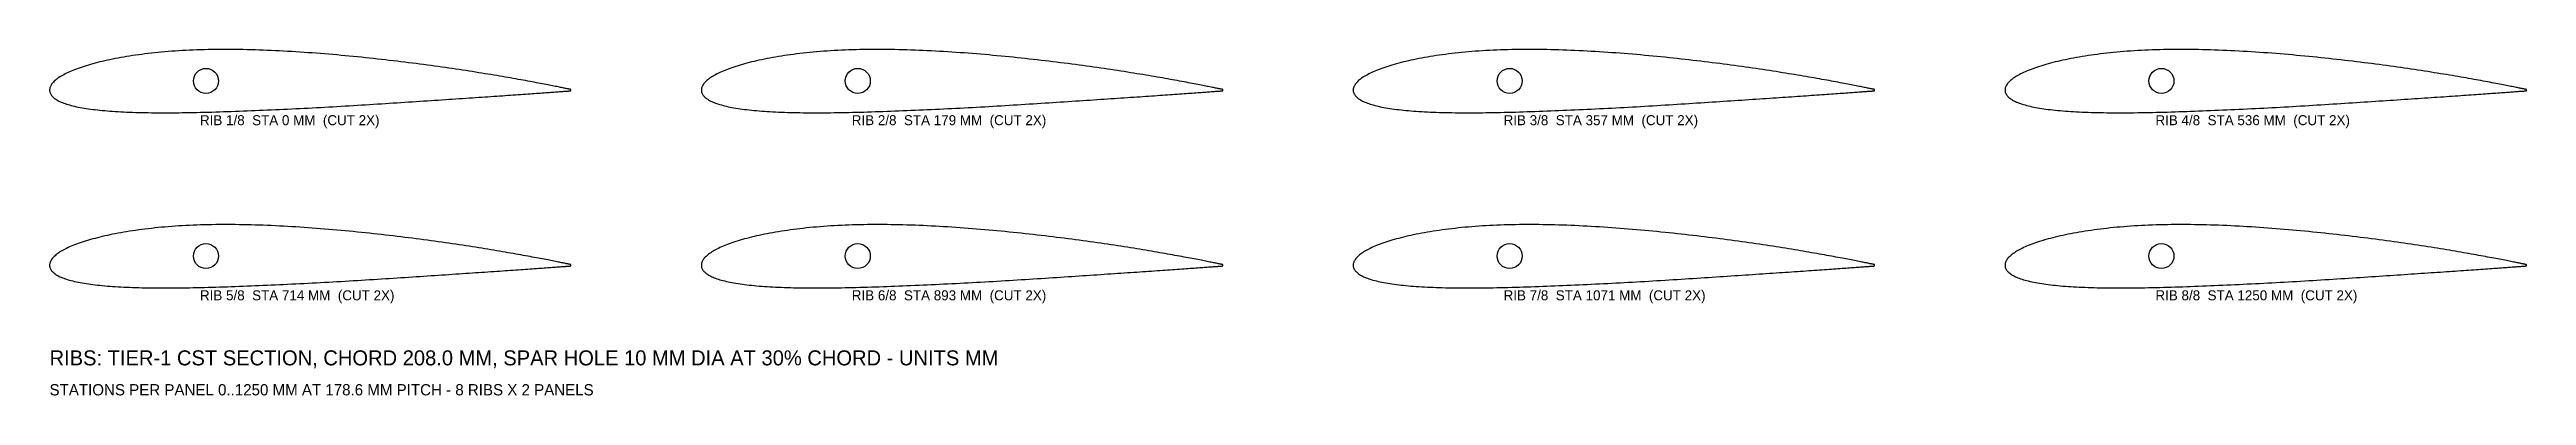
# Model space of a CAD drawing. Header units: metres. Extents: x 0 to 988, y -122 to 16.
import ezdxf

# ---------------------------------------------------------------- set-up
doc = ezdxf.new("R2010")
doc.units = ezdxf.units.M

msp = doc.modelspace()

# ---------------------------------------------------------------- texts
for s, height, p in [('RIB 1/8  STA 0 MM  (CUT 2X)', 4, (60, -14)), ('RIB 2/8  STA 179 MM  (CUT 2X)', 4, (320, -14)), ('RIB 3/8  STA 357 MM  (CUT 2X)', 4, (580, -14)), ('RIB 4/8  STA 536 MM  (CUT 2X)', 4, (840, -14)), ('RIB 5/8  STA 714 MM  (CUT 2X)', 4, (60, -84)), ('RIB 6/8  STA 893 MM  (CUT 2X)', 4, (320, -84)), ('RIB 7/8  STA 1071 MM  (CUT 2X)', 4, (580, -84)), ('RIB 8/8  STA 1250 MM  (CUT 2X)', 4, (840, -84)), ('RIBS: TIER-1 CST SECTION, CHORD 208.0 MM, SPAR HOLE 10 MM DIA AT 30% CHORD - UNITS MM', 6, (0, -110)), ('STATIONS PER PANEL 0..1250 MM AT 178.6 MM PITCH - 8 RIBS X 2 PANELS', 4.5, (0, -122))]:
    msp.add_text(s, height=height).set_placement(p)

# ---------------------------------------------------------------- linework, layer by layer
for points in [[(208, 0.2656), (207.987, 0.2683), (207.9482, 0.2763), (207.8834, 0.2898), (207.7927, 0.3085), (207.6762, 0.3326), (207.5338, 0.3621), (207.3656, 0.3968), (207.1717, 0.4368), (206.952, 0.482), (206.7067, 0.5324), (206.4358, 0.588), (206.1394, 0.6487), (205.8175, 0.7144), (205.4702, 0.7852), (205.0977, 0.8609), (204.6999, 0.9416), (204.2771, 1.027), (203.8292, 1.1173), (203.3565, 1.2122), (202.859, 1.3118), (202.3369, 1.416), (201.7903, 1.5246), (201.2193, 1.6376), (200.6241, 1.755), (200.0047, 1.8765), (199.3615, 2.0023), (198.6945, 2.132), (198.0039, 2.2658), (197.2899, 2.4034), (196.5526, 2.5447), (195.7923, 2.6898), (195.0091, 2.8384), (194.2031, 2.9904), (193.3748, 3.1459), (192.5241, 3.3045), (191.6514, 3.4664), (190.7568, 3.6313), (189.8407, 3.7991), (188.9031, 3.9697), (187.9443, 4.143), (186.9647, 4.3189), (185.9643, 4.4973), (184.9436, 4.6781), (183.9027, 4.8611), (182.8418, 5.0463), (181.7613, 5.2334), (180.6614, 5.4224), (179.5425, 5.6132), (178.4046, 5.8057), (177.2483, 5.9996), (176.0737, 6.195), (174.8811, 6.3916), (173.6709, 6.5894), (172.4433, 6.7883), (171.1986, 6.988), (169.9372, 7.1885), (168.6594, 7.3897), (167.3654, 7.5913), (166.0557, 7.7934), (164.7305, 7.9958), (163.3902, 8.1983), (162.035, 8.4009), (160.6654, 8.6034), (159.2817, 8.8056), (157.8842, 9.0075), (156.4732, 9.209), (155.0492, 9.4098), (153.6125, 9.61), (152.1634, 9.8093), (150.7023, 10.0078), (149.2295, 10.2051), (147.7455, 10.4013), (146.2506, 10.5962), (144.7452, 10.7897), (143.2296, 10.9817), (141.7042, 11.1721), (140.1694, 11.3608), (138.6256, 11.5476), (137.0732, 11.7326), (135.5125, 11.9154), (133.944, 12.0961), (132.368, 12.2746), (130.785, 12.4507), (129.1953, 12.6243), (127.5993, 12.7954), (125.9974, 12.9638), (124.39, 13.1294), (122.7776, 13.2922), (121.1605, 13.4519), (119.539, 13.6086), (117.9138, 13.7621), (116.285, 13.9123), (114.6532, 14.059), (113.0188, 14.2023), (111.3821, 14.3418), (109.7435, 14.4776), (108.1035, 14.6096), (106.4625, 14.7375), (104.8209, 14.8613), (103.1791, 14.9808), (101.5375, 15.0959), (99.8965, 15.2066), (98.2565, 15.3126), (96.6179, 15.4138), (94.9812, 15.5101), (93.3468, 15.6013), (91.715, 15.6874), (90.0862, 15.7681), (88.461, 15.8433), (86.8395, 15.913), (85.2224, 15.9769), (83.61, 16.035), (82.0026, 16.087), (80.4007, 16.1329), (78.8047, 16.1726), (77.215, 16.2059), (75.632, 16.2327), (74.056, 16.2529), (72.4875, 16.2663), (70.9268, 16.273), (69.3744, 16.2728), (67.8306, 16.2656), (66.2958, 16.2514), (64.7704, 16.23), (63.2548, 16.2015), (61.7494, 16.1658), (60.2545, 16.1228), (58.7705, 16.0726), (57.2977, 16.0151), (55.8366, 15.9504), (54.3875, 15.8784), (52.9508, 15.7991), (51.5268, 15.7127), (50.1158, 15.6191), (48.7183, 15.5184), (47.3346, 15.4107), (45.965, 15.296), (44.6098, 15.1745), (43.2695, 15.0462), (41.9443, 14.9112), (40.6346, 14.7697), (39.3406, 14.6217), (38.0628, 14.4674), (36.8014, 14.307), (35.5567, 14.1405), (34.3291, 13.9681), (33.1189, 13.7899), (31.9263, 13.6062), (30.7517, 13.417), (29.5954, 13.2224), (28.4575, 13.0228), (27.3386, 12.8181), (26.2387, 12.6085), (25.1582, 12.3943), (24.0973, 12.1754), (23.0564, 11.9522), (22.0357, 11.7247), (21.0353, 11.4931), (20.0557, 11.2575), (19.0969, 11.018), (18.1593, 10.7749), (17.2432, 10.5281), (16.3486, 10.2778), (15.4759, 10.0243), (14.6252, 9.7675), (13.7969, 9.5076), (12.9909, 9.2447), (12.2077, 8.979), (11.4474, 8.7105), (10.7101, 8.4394), (9.9961, 8.1658), (9.3055, 7.8898), (8.6385, 7.6115), (7.9953, 7.331), (7.3759, 7.0485), (6.7807, 6.7641), (6.2097, 6.4778), (5.6631, 6.1899), (5.141, 5.9005), (4.6435, 5.6096), (4.1708, 5.3174), (3.7229, 5.0241), (3.3001, 4.7297), (2.9023, 4.4345), (2.5298, 4.1386), (2.1825, 3.8421), (1.8606, 3.5451), (1.5642, 3.2479), (1.2933, 2.9505), (1.048, 2.6531), (0.8283, 2.3558), (0.6344, 2.0589), (0.4662, 1.7624), (0.3238, 1.4665), (0.2073, 1.1712), (0.1166, 0.8769), (0.0518, 0.5835), (0.013, 0.2911), (0, 0), (0.013, -0.2786), (0.0518, -0.5556), (0.1166, -0.8307), (0.2073, -1.1036), (0.3238, -1.374), (0.4662, -1.6417), (0.6344, -1.9063), (0.8283, -2.1676), (1.048, -2.4254), (1.2933, -2.6794), (1.5642, -2.9294), (1.8606, -3.1752), (2.1825, -3.4167), (2.5298, -3.6537), (2.9023, -3.886), (3.3001, -4.1135), (3.7229, -4.3361), (4.1708, -4.5537), (4.6435, -4.7662), (5.141, -4.9735), (5.6631, -5.1756), (6.2097, -5.3724), (6.7807, -5.5639), (7.3759, -5.75), (7.9953, -5.9308), (8.6385, -6.1062), (9.3055, -6.2762), (9.9961, -6.4409), (10.7101, -6.6002), (11.4474, -6.7541), (12.2077, -6.9028), (12.9909, -7.0461), (13.7969, -7.1841), (14.6252, -7.3169), (15.4759, -7.4445), (16.3486, -7.5669), (17.2432, -7.6841), (18.1593, -7.7962), (19.0969, -7.9031), (20.0557, -8.0051), (21.0353, -8.1019), (22.0357, -8.1938), (23.0564, -8.2807), (24.0973, -8.3626), (25.1582, -8.4397), (26.2387, -8.5118), (27.3386, -8.5791), (28.4575, -8.6416), (29.5954, -8.6994), (30.7517, -8.7524), (31.9263, -8.8007), (33.1189, -8.8445), (34.3291, -8.8836), (35.5567, -8.9182), (36.8014, -8.9483), (38.0628, -8.974), (39.3406, -8.9953), (40.6346, -9.0124), (41.9443, -9.0253), (43.2695, -9.0341), (44.6098, -9.0388), (45.965, -9.0396), (47.3346, -9.0365), (48.7183, -9.0297), (50.1158, -9.0192), (51.5268, -9.0051), (52.9508, -8.9876), (54.3875, -8.9667), (55.8366, -8.9426), (57.2977, -8.9153), (58.7705, -8.885), (60.2545, -8.8517), (61.7494, -8.8156), (63.2548, -8.7768), (64.7704, -8.7354), (66.2958, -8.6914), (67.8306, -8.645), (69.3744, -8.5963), (70.9268, -8.5452), (72.4875, -8.4921), (74.056, -8.4368), (75.632, -8.3794), (77.215, -8.3202), (78.8047, -8.259), (80.4007, -8.196), (82.0026, -8.1311), (83.61, -8.0646), (85.2224, -7.9963), (86.8395, -7.9264), (88.461, -7.8548), (90.0862, -7.7817), (91.715, -7.707), (93.3468, -7.6308), (94.9812, -7.553), (96.6179, -7.4738), (98.2565, -7.3931), (99.8965, -7.311), (101.5375, -7.2275), (103.1791, -7.1426), (104.8209, -7.0563), (106.4625, -6.9688), (108.1035, -6.8799), (109.7435, -6.7899), (111.3821, -6.6986), (113.0188, -6.6062), (114.6532, -6.5127), (116.285, -6.4182), (117.9138, -6.3227), (119.539, -6.2262), (121.1605, -6.1289), (122.7776, -6.0309), (124.39, -5.9321), (125.9974, -5.8327), (127.5993, -5.7327), (129.1953, -5.6323), (130.785, -5.5315), (132.368, -5.4304), (133.944, -5.3292), (135.5125, -5.2278), (137.0732, -5.1263), (138.6256, -5.025), (140.1694, -4.9237), (141.7042, -4.8227), (143.2296, -4.722), (144.7452, -4.6217), (146.2506, -4.5218), (147.7455, -4.4224), (149.2295, -4.3237), (150.7023, -4.2255), (152.1634, -4.1281), (153.6125, -4.0314), (155.0492, -3.9355), (156.4732, -3.8404), (157.8842, -3.7462), (159.2817, -3.6528), (160.6654, -3.5604), (162.035, -3.4689), (163.3902, -3.3784), (164.7305, -3.2888), (166.0557, -3.2002), (167.3654, -3.1126), (168.6594, -3.026), (169.9372, -2.9403), (171.1986, -2.8557), (172.4433, -2.772), (173.6709, -2.6894), (174.8811, -2.6077), (176.0737, -2.527), (177.2483, -2.4473), (178.4046, -2.3686), (179.5425, -2.2909), (180.6614, -2.2143), (181.7613, -2.1387), (182.8418, -2.0641), (183.9027, -1.9906), (184.9436, -1.9182), (185.9643, -1.8469), (186.9647, -1.7767), (187.9443, -1.7077), (188.9031, -1.6399), (189.8407, -1.5734), (190.7568, -1.5081), (191.6514, -1.4441), (192.5241, -1.3815), (193.3748, -1.3202), (194.2031, -1.2604), (195.0091, -1.2021), (195.7923, -1.1453), (196.5526, -1.0901), (197.2899, -1.0364), (198.0039, -0.9844), (198.6945, -0.934), (199.3615, -0.8854), (200.0047, -0.8385), (200.6241, -0.7934), (201.2193, -0.75), (201.7903, -0.7085), (202.3369, -0.6688), (202.859, -0.631), (203.3565, -0.595), (203.8292, -0.5609), (204.2771, -0.5287), (204.6999, -0.4983), (205.0977, -0.4699), (205.4702, -0.4433), (205.8175, -0.4186), (206.1394, -0.3958), (206.4358, -0.3749), (206.7067, -0.3558), (206.952, -0.3386), (207.1717, -0.3232), (207.3656, -0.3096), (207.5338, -0.2979), (207.6762, -0.288), (207.7927, -0.28), (207.8834, -0.2737), (207.9482, -0.2692), (207.987, -0.2665), (208, -0.2656)], [(468, 0.2656), (467.987, 0.2683), (467.9482, 0.2763), (467.8834, 0.2898), (467.7927, 0.3085), (467.6762, 0.3326), (467.5338, 0.3621), (467.3656, 0.3968), (467.1717, 0.4368), (466.952, 0.482), (466.7067, 0.5324), (466.4358, 0.588), (466.1394, 0.6487), (465.8175, 0.7144), (465.4702, 0.7852), (465.0977, 0.8609), (464.6999, 0.9416), (464.2771, 1.027), (463.8292, 1.1173), (463.3565, 1.2122), (462.859, 1.3118), (462.3369, 1.416), (461.7903, 1.5246), (461.2193, 1.6376), (460.6241, 1.755), (460.0047, 1.8765), (459.3615, 2.0023), (458.6945, 2.132), (458.0039, 2.2658), (457.2899, 2.4034), (456.5526, 2.5447), (455.7923, 2.6898), (455.0091, 2.8384), (454.2031, 2.9904), (453.3748, 3.1459), (452.5241, 3.3045), (451.6514, 3.4664), (450.7568, 3.6313), (449.8407, 3.7991), (448.9031, 3.9697), (447.9443, 4.143), (446.9647, 4.3189), (445.9643, 4.4973), (444.9436, 4.6781), (443.9027, 4.8611), (442.8418, 5.0463), (441.7613, 5.2334), (440.6614, 5.4224), (439.5425, 5.6132), (438.4046, 5.8057), (437.2483, 5.9996), (436.0737, 6.195), (434.8811, 6.3916), (433.6709, 6.5894), (432.4433, 6.7883), (431.1986, 6.988), (429.9372, 7.1885), (428.6594, 7.3897), (427.3654, 7.5913), (426.0557, 7.7934), (424.7305, 7.9958), (423.3902, 8.1983), (422.035, 8.4009), (420.6654, 8.6034), (419.2817, 8.8056), (417.8842, 9.0075), (416.4732, 9.209), (415.0492, 9.4098), (413.6125, 9.61), (412.1634, 9.8093), (410.7023, 10.0078), (409.2295, 10.2051), (407.7455, 10.4013), (406.2506, 10.5962), (404.7452, 10.7897), (403.2296, 10.9817), (401.7042, 11.1721), (400.1694, 11.3608), (398.6256, 11.5476), (397.0732, 11.7326), (395.5125, 11.9154), (393.944, 12.0961), (392.368, 12.2746), (390.785, 12.4507), (389.1953, 12.6243), (387.5993, 12.7954), (385.9974, 12.9638), (384.39, 13.1294), (382.7776, 13.2922), (381.1605, 13.4519), (379.539, 13.6086), (377.9138, 13.7621), (376.285, 13.9123), (374.6532, 14.059), (373.0188, 14.2023), (371.3821, 14.3418), (369.7435, 14.4776), (368.1035, 14.6096), (366.4625, 14.7375), (364.8209, 14.8613), (363.1791, 14.9808), (361.5375, 15.0959), (359.8965, 15.2066), (358.2565, 15.3126), (356.6179, 15.4138), (354.9812, 15.5101), (353.3468, 15.6013), (351.715, 15.6874), (350.0862, 15.7681), (348.461, 15.8433), (346.8395, 15.913), (345.2224, 15.9769), (343.61, 16.035), (342.0026, 16.087), (340.4007, 16.1329), (338.8047, 16.1726), (337.215, 16.2059), (335.632, 16.2327), (334.056, 16.2529), (332.4875, 16.2663), (330.9268, 16.273), (329.3744, 16.2728), (327.8306, 16.2656), (326.2958, 16.2514), (324.7704, 16.23), (323.2548, 16.2015), (321.7494, 16.1658), (320.2545, 16.1228), (318.7705, 16.0726), (317.2977, 16.0151), (315.8366, 15.9504), (314.3875, 15.8784), (312.9508, 15.7991), (311.5268, 15.7127), (310.1158, 15.6191), (308.7183, 15.5184), (307.3346, 15.4107), (305.965, 15.296), (304.6098, 15.1745), (303.2695, 15.0462), (301.9443, 14.9112), (300.6346, 14.7697), (299.3406, 14.6217), (298.0628, 14.4674), (296.8014, 14.307), (295.5567, 14.1405), (294.3291, 13.9681), (293.1189, 13.7899), (291.9263, 13.6062), (290.7517, 13.417), (289.5954, 13.2224), (288.4575, 13.0228), (287.3386, 12.8181), (286.2387, 12.6085), (285.1582, 12.3943), (284.0973, 12.1754), (283.0564, 11.9522), (282.0357, 11.7247), (281.0353, 11.4931), (280.0557, 11.2575), (279.0969, 11.018), (278.1593, 10.7749), (277.2432, 10.5281), (276.3486, 10.2778), (275.4759, 10.0243), (274.6252, 9.7675), (273.7969, 9.5076), (272.9909, 9.2447), (272.2077, 8.979), (271.4474, 8.7105), (270.7101, 8.4394), (269.9961, 8.1658), (269.3055, 7.8898), (268.6385, 7.6115), (267.9953, 7.331), (267.3759, 7.0485), (266.7807, 6.7641), (266.2097, 6.4778), (265.6631, 6.1899), (265.141, 5.9005), (264.6435, 5.6096), (264.1708, 5.3174), (263.7229, 5.0241), (263.3001, 4.7297), (262.9023, 4.4345), (262.5298, 4.1386), (262.1825, 3.8421), (261.8606, 3.5451), (261.5642, 3.2479), (261.2933, 2.9505), (261.048, 2.6531), (260.8283, 2.3558), (260.6344, 2.0589), (260.4662, 1.7624), (260.3238, 1.4665), (260.2073, 1.1712), (260.1166, 0.8769), (260.0518, 0.5835), (260.013, 0.2911), (260, 0), (260.013, -0.2786), (260.0518, -0.5556), (260.1166, -0.8307), (260.2073, -1.1036), (260.3238, -1.374), (260.4662, -1.6417), (260.6344, -1.9063), (260.8283, -2.1676), (261.048, -2.4254), (261.2933, -2.6794), (261.5642, -2.9294), (261.8606, -3.1752), (262.1825, -3.4167), (262.5298, -3.6537), (262.9023, -3.886), (263.3001, -4.1135), (263.7229, -4.3361), (264.1708, -4.5537), (264.6435, -4.7662), (265.141, -4.9735), (265.6631, -5.1756), (266.2097, -5.3724), (266.7807, -5.5639), (267.3759, -5.75), (267.9953, -5.9308), (268.6385, -6.1062), (269.3055, -6.2762), (269.9961, -6.4409), (270.7101, -6.6002), (271.4474, -6.7541), (272.2077, -6.9028), (272.9909, -7.0461), (273.7969, -7.1841), (274.6252, -7.3169), (275.4759, -7.4445), (276.3486, -7.5669), (277.2432, -7.6841), (278.1593, -7.7962), (279.0969, -7.9031), (280.0557, -8.0051), (281.0353, -8.1019), (282.0357, -8.1938), (283.0564, -8.2807), (284.0973, -8.3626), (285.1582, -8.4397), (286.2387, -8.5118), (287.3386, -8.5791), (288.4575, -8.6416), (289.5954, -8.6994), (290.7517, -8.7524), (291.9263, -8.8007), (293.1189, -8.8445), (294.3291, -8.8836), (295.5567, -8.9182), (296.8014, -8.9483), (298.0628, -8.974), (299.3406, -8.9953), (300.6346, -9.0124), (301.9443, -9.0253), (303.2695, -9.0341), (304.6098, -9.0388), (305.965, -9.0396), (307.3346, -9.0365), (308.7183, -9.0297), (310.1158, -9.0192), (311.5268, -9.0051), (312.9508, -8.9876), (314.3875, -8.9667), (315.8366, -8.9426), (317.2977, -8.9153), (318.7705, -8.885), (320.2545, -8.8517), (321.7494, -8.8156), (323.2548, -8.7768), (324.7704, -8.7354), (326.2958, -8.6914), (327.8306, -8.645), (329.3744, -8.5963), (330.9268, -8.5452), (332.4875, -8.4921), (334.056, -8.4368), (335.632, -8.3794), (337.215, -8.3202), (338.8047, -8.259), (340.4007, -8.196), (342.0026, -8.1311), (343.61, -8.0646), (345.2224, -7.9963), (346.8395, -7.9264), (348.461, -7.8548), (350.0862, -7.7817), (351.715, -7.707), (353.3468, -7.6308), (354.9812, -7.553), (356.6179, -7.4738), (358.2565, -7.3931), (359.8965, -7.311), (361.5375, -7.2275), (363.1791, -7.1426), (364.8209, -7.0563), (366.4625, -6.9688), (368.1035, -6.8799), (369.7435, -6.7899), (371.3821, -6.6986), (373.0188, -6.6062), (374.6532, -6.5127), (376.285, -6.4182), (377.9138, -6.3227), (379.539, -6.2262), (381.1605, -6.1289), (382.7776, -6.0309), (384.39, -5.9321), (385.9974, -5.8327), (387.5993, -5.7327), (389.1953, -5.6323), (390.785, -5.5315), (392.368, -5.4304), (393.944, -5.3292), (395.5125, -5.2278), (397.0732, -5.1263), (398.6256, -5.025), (400.1694, -4.9237), (401.7042, -4.8227), (403.2296, -4.722), (404.7452, -4.6217), (406.2506, -4.5218), (407.7455, -4.4224), (409.2295, -4.3237), (410.7023, -4.2255), (412.1634, -4.1281), (413.6125, -4.0314), (415.0492, -3.9355), (416.4732, -3.8404), (417.8842, -3.7462), (419.2817, -3.6528), (420.6654, -3.5604), (422.035, -3.4689), (423.3902, -3.3784), (424.7305, -3.2888), (426.0557, -3.2002), (427.3654, -3.1126), (428.6594, -3.026), (429.9372, -2.9403), (431.1986, -2.8557), (432.4433, -2.772), (433.6709, -2.6894), (434.8811, -2.6077), (436.0737, -2.527), (437.2483, -2.4473), (438.4046, -2.3686), (439.5425, -2.2909), (440.6614, -2.2143), (441.7613, -2.1387), (442.8418, -2.0641), (443.9027, -1.9906), (444.9436, -1.9182), (445.9643, -1.8469), (446.9647, -1.7767), (447.9443, -1.7077), (448.9031, -1.6399), (449.8407, -1.5734), (450.7568, -1.5081), (451.6514, -1.4441), (452.5241, -1.3815), (453.3748, -1.3202), (454.2031, -1.2604), (455.0091, -1.2021), (455.7923, -1.1453), (456.5526, -1.0901), (457.2899, -1.0364), (458.0039, -0.9844), (458.6945, -0.934), (459.3615, -0.8854), (460.0047, -0.8385), (460.6241, -0.7934), (461.2193, -0.75), (461.7903, -0.7085), (462.3369, -0.6688), (462.859, -0.631), (463.3565, -0.595), (463.8292, -0.5609), (464.2771, -0.5287), (464.6999, -0.4983), (465.0977, -0.4699), (465.4702, -0.4433), (465.8175, -0.4186), (466.1394, -0.3958), (466.4358, -0.3749), (466.7067, -0.3558), (466.952, -0.3386), (467.1717, -0.3232), (467.3656, -0.3096), (467.5338, -0.2979), (467.6762, -0.288), (467.7927, -0.28), (467.8834, -0.2737), (467.9482, -0.2692), (467.987, -0.2665), (468, -0.2656)], [(728, 0.2656), (727.987, 0.2683), (727.9482, 0.2763), (727.8834, 0.2898), (727.7927, 0.3085), (727.6762, 0.3326), (727.5338, 0.3621), (727.3656, 0.3968), (727.1717, 0.4368), (726.952, 0.482), (726.7067, 0.5324), (726.4358, 0.588), (726.1394, 0.6487), (725.8175, 0.7144), (725.4702, 0.7852), (725.0977, 0.8609), (724.6999, 0.9416), (724.2771, 1.027), (723.8292, 1.1173), (723.3565, 1.2122), (722.859, 1.3118), (722.3369, 1.416), (721.7903, 1.5246), (721.2193, 1.6376), (720.6241, 1.755), (720.0047, 1.8765), (719.3615, 2.0023), (718.6945, 2.132), (718.0039, 2.2658), (717.2899, 2.4034), (716.5526, 2.5447), (715.7923, 2.6898), (715.0091, 2.8384), (714.2031, 2.9904), (713.3748, 3.1459), (712.5241, 3.3045), (711.6514, 3.4664), (710.7568, 3.6313), (709.8407, 3.7991), (708.9031, 3.9697), (707.9443, 4.143), (706.9647, 4.3189), (705.9643, 4.4973), (704.9436, 4.6781), (703.9027, 4.8611), (702.8418, 5.0463), (701.7613, 5.2334), (700.6614, 5.4224), (699.5425, 5.6132), (698.4046, 5.8057), (697.2483, 5.9996), (696.0737, 6.195), (694.8811, 6.3916), (693.6709, 6.5894), (692.4433, 6.7883), (691.1986, 6.988), (689.9372, 7.1885), (688.6594, 7.3897), (687.3654, 7.5913), (686.0557, 7.7934), (684.7305, 7.9958), (683.3902, 8.1983), (682.035, 8.4009), (680.6654, 8.6034), (679.2817, 8.8056), (677.8842, 9.0075), (676.4732, 9.209), (675.0492, 9.4098), (673.6125, 9.61), (672.1634, 9.8093), (670.7023, 10.0078), (669.2295, 10.2051), (667.7455, 10.4013), (666.2506, 10.5962), (664.7452, 10.7897), (663.2296, 10.9817), (661.7042, 11.1721), (660.1694, 11.3608), (658.6256, 11.5476), (657.0732, 11.7326), (655.5125, 11.9154), (653.944, 12.0961), (652.368, 12.2746), (650.785, 12.4507), (649.1953, 12.6243), (647.5993, 12.7954), (645.9974, 12.9638), (644.39, 13.1294), (642.7776, 13.2922), (641.1605, 13.4519), (639.539, 13.6086), (637.9138, 13.7621), (636.285, 13.9123), (634.6532, 14.059), (633.0188, 14.2023), (631.3821, 14.3418), (629.7435, 14.4776), (628.1035, 14.6096), (626.4625, 14.7375), (624.8209, 14.8613), (623.1791, 14.9808), (621.5375, 15.0959), (619.8965, 15.2066), (618.2565, 15.3126), (616.6179, 15.4138), (614.9812, 15.5101), (613.3468, 15.6013), (611.715, 15.6874), (610.0862, 15.7681), (608.461, 15.8433), (606.8395, 15.913), (605.2224, 15.9769), (603.61, 16.035), (602.0026, 16.087), (600.4007, 16.1329), (598.8047, 16.1726), (597.215, 16.2059), (595.632, 16.2327), (594.056, 16.2529), (592.4875, 16.2663), (590.9268, 16.273), (589.3744, 16.2728), (587.8306, 16.2656), (586.2958, 16.2514), (584.7704, 16.23), (583.2548, 16.2015), (581.7494, 16.1658), (580.2545, 16.1228), (578.7705, 16.0726), (577.2977, 16.0151), (575.8366, 15.9504), (574.3875, 15.8784), (572.9508, 15.7991), (571.5268, 15.7127), (570.1158, 15.6191), (568.7183, 15.5184), (567.3346, 15.4107), (565.965, 15.296), (564.6098, 15.1745), (563.2695, 15.0462), (561.9443, 14.9112), (560.6346, 14.7697), (559.3406, 14.6217), (558.0628, 14.4674), (556.8014, 14.307), (555.5567, 14.1405), (554.3291, 13.9681), (553.1189, 13.7899), (551.9263, 13.6062), (550.7517, 13.417), (549.5954, 13.2224), (548.4575, 13.0228), (547.3386, 12.8181), (546.2387, 12.6085), (545.1582, 12.3943), (544.0973, 12.1754), (543.0564, 11.9522), (542.0357, 11.7247), (541.0353, 11.4931), (540.0557, 11.2575), (539.0969, 11.018), (538.1593, 10.7749), (537.2432, 10.5281), (536.3486, 10.2778), (535.4759, 10.0243), (534.6252, 9.7675), (533.7969, 9.5076), (532.9909, 9.2447), (532.2077, 8.979), (531.4474, 8.7105), (530.7101, 8.4394), (529.9961, 8.1658), (529.3055, 7.8898), (528.6385, 7.6115), (527.9953, 7.331), (527.3759, 7.0485), (526.7807, 6.7641), (526.2097, 6.4778), (525.6631, 6.1899), (525.141, 5.9005), (524.6435, 5.6096), (524.1708, 5.3174), (523.7229, 5.0241), (523.3001, 4.7297), (522.9023, 4.4345), (522.5298, 4.1386), (522.1825, 3.8421), (521.8606, 3.5451), (521.5642, 3.2479), (521.2933, 2.9505), (521.048, 2.6531), (520.8283, 2.3558), (520.6344, 2.0589), (520.4662, 1.7624), (520.3238, 1.4665), (520.2073, 1.1712), (520.1166, 0.8769), (520.0518, 0.5835), (520.013, 0.2911), (520, 0), (520.013, -0.2786), (520.0518, -0.5556), (520.1166, -0.8307), (520.2073, -1.1036), (520.3238, -1.374), (520.4662, -1.6417), (520.6344, -1.9063), (520.8283, -2.1676), (521.048, -2.4254), (521.2933, -2.6794), (521.5642, -2.9294), (521.8606, -3.1752), (522.1825, -3.4167), (522.5298, -3.6537), (522.9023, -3.886), (523.3001, -4.1135), (523.7229, -4.3361), (524.1708, -4.5537), (524.6435, -4.7662), (525.141, -4.9735), (525.6631, -5.1756), (526.2097, -5.3724), (526.7807, -5.5639), (527.3759, -5.75), (527.9953, -5.9308), (528.6385, -6.1062), (529.3055, -6.2762), (529.9961, -6.4409), (530.7101, -6.6002), (531.4474, -6.7541), (532.2077, -6.9028), (532.9909, -7.0461), (533.7969, -7.1841), (534.6252, -7.3169), (535.4759, -7.4445), (536.3486, -7.5669), (537.2432, -7.6841), (538.1593, -7.7962), (539.0969, -7.9031), (540.0557, -8.0051), (541.0353, -8.1019), (542.0357, -8.1938), (543.0564, -8.2807), (544.0973, -8.3626), (545.1582, -8.4397), (546.2387, -8.5118), (547.3386, -8.5791), (548.4575, -8.6416), (549.5954, -8.6994), (550.7517, -8.7524), (551.9263, -8.8007), (553.1189, -8.8445), (554.3291, -8.8836), (555.5567, -8.9182), (556.8014, -8.9483), (558.0628, -8.974), (559.3406, -8.9953), (560.6346, -9.0124), (561.9443, -9.0253), (563.2695, -9.0341), (564.6098, -9.0388), (565.965, -9.0396), (567.3346, -9.0365), (568.7183, -9.0297), (570.1158, -9.0192), (571.5268, -9.0051), (572.9508, -8.9876), (574.3875, -8.9667), (575.8366, -8.9426), (577.2977, -8.9153), (578.7705, -8.885), (580.2545, -8.8517), (581.7494, -8.8156), (583.2548, -8.7768), (584.7704, -8.7354), (586.2958, -8.6914), (587.8306, -8.645), (589.3744, -8.5963), (590.9268, -8.5452), (592.4875, -8.4921), (594.056, -8.4368), (595.632, -8.3794), (597.215, -8.3202), (598.8047, -8.259), (600.4007, -8.196), (602.0026, -8.1311), (603.61, -8.0646), (605.2224, -7.9963), (606.8395, -7.9264), (608.461, -7.8548), (610.0862, -7.7817), (611.715, -7.707), (613.3468, -7.6308), (614.9812, -7.553), (616.6179, -7.4738), (618.2565, -7.3931), (619.8965, -7.311), (621.5375, -7.2275), (623.1791, -7.1426), (624.8209, -7.0563), (626.4625, -6.9688), (628.1035, -6.8799), (629.7435, -6.7899), (631.3821, -6.6986), (633.0188, -6.6062), (634.6532, -6.5127), (636.285, -6.4182), (637.9138, -6.3227), (639.539, -6.2262), (641.1605, -6.1289), (642.7776, -6.0309), (644.39, -5.9321), (645.9974, -5.8327), (647.5993, -5.7327), (649.1953, -5.6323), (650.785, -5.5315), (652.368, -5.4304), (653.944, -5.3292), (655.5125, -5.2278), (657.0732, -5.1263), (658.6256, -5.025), (660.1694, -4.9237), (661.7042, -4.8227), (663.2296, -4.722), (664.7452, -4.6217), (666.2506, -4.5218), (667.7455, -4.4224), (669.2295, -4.3237), (670.7023, -4.2255), (672.1634, -4.1281), (673.6125, -4.0314), (675.0492, -3.9355), (676.4732, -3.8404), (677.8842, -3.7462), (679.2817, -3.6528), (680.6654, -3.5604), (682.035, -3.4689), (683.3902, -3.3784), (684.7305, -3.2888), (686.0557, -3.2002), (687.3654, -3.1126), (688.6594, -3.026), (689.9372, -2.9403), (691.1986, -2.8557), (692.4433, -2.772), (693.6709, -2.6894), (694.8811, -2.6077), (696.0737, -2.527), (697.2483, -2.4473), (698.4046, -2.3686), (699.5425, -2.2909), (700.6614, -2.2143), (701.7613, -2.1387), (702.8418, -2.0641), (703.9027, -1.9906), (704.9436, -1.9182), (705.9643, -1.8469), (706.9647, -1.7767), (707.9443, -1.7077), (708.9031, -1.6399), (709.8407, -1.5734), (710.7568, -1.5081), (711.6514, -1.4441), (712.5241, -1.3815), (713.3748, -1.3202), (714.2031, -1.2604), (715.0091, -1.2021), (715.7923, -1.1453), (716.5526, -1.0901), (717.2899, -1.0364), (718.0039, -0.9844), (718.6945, -0.934), (719.3615, -0.8854), (720.0047, -0.8385), (720.6241, -0.7934), (721.2193, -0.75), (721.7903, -0.7085), (722.3369, -0.6688), (722.859, -0.631), (723.3565, -0.595), (723.8292, -0.5609), (724.2771, -0.5287), (724.6999, -0.4983), (725.0977, -0.4699), (725.4702, -0.4433), (725.8175, -0.4186), (726.1394, -0.3958), (726.4358, -0.3749), (726.7067, -0.3558), (726.952, -0.3386), (727.1717, -0.3232), (727.3656, -0.3096), (727.5338, -0.2979), (727.6762, -0.288), (727.7927, -0.28), (727.8834, -0.2737), (727.9482, -0.2692), (727.987, -0.2665), (728, -0.2656)], [(988, 0.2656), (987.987, 0.2683), (987.9482, 0.2763), (987.8834, 0.2898), (987.7927, 0.3085), (987.6762, 0.3326), (987.5338, 0.3621), (987.3656, 0.3968), (987.1717, 0.4368), (986.952, 0.482), (986.7067, 0.5324), (986.4358, 0.588), (986.1394, 0.6487), (985.8175, 0.7144), (985.4702, 0.7852), (985.0977, 0.8609), (984.6999, 0.9416), (984.2771, 1.027), (983.8292, 1.1173), (983.3565, 1.2122), (982.859, 1.3118), (982.3369, 1.416), (981.7903, 1.5246), (981.2193, 1.6376), (980.6241, 1.755), (980.0047, 1.8765), (979.3615, 2.0023), (978.6945, 2.132), (978.0039, 2.2658), (977.2899, 2.4034), (976.5526, 2.5447), (975.7923, 2.6898), (975.0091, 2.8384), (974.2031, 2.9904), (973.3748, 3.1459), (972.5241, 3.3045), (971.6514, 3.4664), (970.7568, 3.6313), (969.8407, 3.7991), (968.9031, 3.9697), (967.9443, 4.143), (966.9647, 4.3189), (965.9643, 4.4973), (964.9436, 4.6781), (963.9027, 4.8611), (962.8418, 5.0463), (961.7613, 5.2334), (960.6614, 5.4224), (959.5425, 5.6132), (958.4046, 5.8057), (957.2483, 5.9996), (956.0737, 6.195), (954.8811, 6.3916), (953.6709, 6.5894), (952.4433, 6.7883), (951.1986, 6.988), (949.9372, 7.1885), (948.6594, 7.3897), (947.3654, 7.5913), (946.0557, 7.7934), (944.7305, 7.9958), (943.3902, 8.1983), (942.035, 8.4009), (940.6654, 8.6034), (939.2817, 8.8056), (937.8842, 9.0075), (936.4732, 9.209), (935.0492, 9.4098), (933.6125, 9.61), (932.1634, 9.8093), (930.7023, 10.0078), (929.2295, 10.2051), (927.7455, 10.4013), (926.2506, 10.5962), (924.7452, 10.7897), (923.2296, 10.9817), (921.7042, 11.1721), (920.1694, 11.3608), (918.6256, 11.5476), (917.0732, 11.7326), (915.5125, 11.9154), (913.944, 12.0961), (912.368, 12.2746), (910.785, 12.4507), (909.1953, 12.6243), (907.5993, 12.7954), (905.9974, 12.9638), (904.39, 13.1294), (902.7776, 13.2922), (901.1605, 13.4519), (899.539, 13.6086), (897.9138, 13.7621), (896.285, 13.9123), (894.6532, 14.059), (893.0188, 14.2023), (891.3821, 14.3418), (889.7435, 14.4776), (888.1035, 14.6096), (886.4625, 14.7375), (884.8209, 14.8613), (883.1791, 14.9808), (881.5375, 15.0959), (879.8965, 15.2066), (878.2565, 15.3126), (876.6179, 15.4138), (874.9812, 15.5101), (873.3468, 15.6013), (871.715, 15.6874), (870.0862, 15.7681), (868.461, 15.8433), (866.8395, 15.913), (865.2224, 15.9769), (863.61, 16.035), (862.0026, 16.087), (860.4007, 16.1329), (858.8047, 16.1726), (857.215, 16.2059), (855.632, 16.2327), (854.056, 16.2529), (852.4875, 16.2663), (850.9268, 16.273), (849.3744, 16.2728), (847.8306, 16.2656), (846.2958, 16.2514), (844.7704, 16.23), (843.2548, 16.2015), (841.7494, 16.1658), (840.2545, 16.1228), (838.7705, 16.0726), (837.2977, 16.0151), (835.8366, 15.9504), (834.3875, 15.8784), (832.9508, 15.7991), (831.5268, 15.7127), (830.1158, 15.6191), (828.7183, 15.5184), (827.3346, 15.4107), (825.965, 15.296), (824.6098, 15.1745), (823.2695, 15.0462), (821.9443, 14.9112), (820.6346, 14.7697), (819.3406, 14.6217), (818.0628, 14.4674), (816.8014, 14.307), (815.5567, 14.1405), (814.3291, 13.9681), (813.1189, 13.7899), (811.9263, 13.6062), (810.7517, 13.417), (809.5954, 13.2224), (808.4575, 13.0228), (807.3386, 12.8181), (806.2387, 12.6085), (805.1582, 12.3943), (804.0973, 12.1754), (803.0564, 11.9522), (802.0357, 11.7247), (801.0353, 11.4931), (800.0557, 11.2575), (799.0969, 11.018), (798.1593, 10.7749), (797.2432, 10.5281), (796.3486, 10.2778), (795.4759, 10.0243), (794.6252, 9.7675), (793.7969, 9.5076), (792.9909, 9.2447), (792.2077, 8.979), (791.4474, 8.7105), (790.7101, 8.4394), (789.9961, 8.1658), (789.3055, 7.8898), (788.6385, 7.6115), (787.9953, 7.331), (787.3759, 7.0485), (786.7807, 6.7641), (786.2097, 6.4778), (785.6631, 6.1899), (785.141, 5.9005), (784.6435, 5.6096), (784.1708, 5.3174), (783.7229, 5.0241), (783.3001, 4.7297), (782.9023, 4.4345), (782.5298, 4.1386), (782.1825, 3.8421), (781.8606, 3.5451), (781.5642, 3.2479), (781.2933, 2.9505), (781.048, 2.6531), (780.8283, 2.3558), (780.6344, 2.0589), (780.4662, 1.7624), (780.3238, 1.4665), (780.2073, 1.1712), (780.1166, 0.8769), (780.0518, 0.5835), (780.013, 0.2911), (780, 0), (780.013, -0.2786), (780.0518, -0.5556), (780.1166, -0.8307), (780.2073, -1.1036), (780.3238, -1.374), (780.4662, -1.6417), (780.6344, -1.9063), (780.8283, -2.1676), (781.048, -2.4254), (781.2933, -2.6794), (781.5642, -2.9294), (781.8606, -3.1752), (782.1825, -3.4167), (782.5298, -3.6537), (782.9023, -3.886), (783.3001, -4.1135), (783.7229, -4.3361), (784.1708, -4.5537), (784.6435, -4.7662), (785.141, -4.9735), (785.6631, -5.1756), (786.2097, -5.3724), (786.7807, -5.5639), (787.3759, -5.75), (787.9953, -5.9308), (788.6385, -6.1062), (789.3055, -6.2762), (789.9961, -6.4409), (790.7101, -6.6002), (791.4474, -6.7541), (792.2077, -6.9028), (792.9909, -7.0461), (793.7969, -7.1841), (794.6252, -7.3169), (795.4759, -7.4445), (796.3486, -7.5669), (797.2432, -7.6841), (798.1593, -7.7962), (799.0969, -7.9031), (800.0557, -8.0051), (801.0353, -8.1019), (802.0357, -8.1938), (803.0564, -8.2807), (804.0973, -8.3626), (805.1582, -8.4397), (806.2387, -8.5118), (807.3386, -8.5791), (808.4575, -8.6416), (809.5954, -8.6994), (810.7517, -8.7524), (811.9263, -8.8007), (813.1189, -8.8445), (814.3291, -8.8836), (815.5567, -8.9182), (816.8014, -8.9483), (818.0628, -8.974), (819.3406, -8.9953), (820.6346, -9.0124), (821.9443, -9.0253), (823.2695, -9.0341), (824.6098, -9.0388), (825.965, -9.0396), (827.3346, -9.0365), (828.7183, -9.0297), (830.1158, -9.0192), (831.5268, -9.0051), (832.9508, -8.9876), (834.3875, -8.9667), (835.8366, -8.9426), (837.2977, -8.9153), (838.7705, -8.885), (840.2545, -8.8517), (841.7494, -8.8156), (843.2548, -8.7768), (844.7704, -8.7354), (846.2958, -8.6914), (847.8306, -8.645), (849.3744, -8.5963), (850.9268, -8.5452), (852.4875, -8.4921), (854.056, -8.4368), (855.632, -8.3794), (857.215, -8.3202), (858.8047, -8.259), (860.4007, -8.196), (862.0026, -8.1311), (863.61, -8.0646), (865.2224, -7.9963), (866.8395, -7.9264), (868.461, -7.8548), (870.0862, -7.7817), (871.715, -7.707), (873.3468, -7.6308), (874.9812, -7.553), (876.6179, -7.4738), (878.2565, -7.3931), (879.8965, -7.311), (881.5375, -7.2275), (883.1791, -7.1426), (884.8209, -7.0563), (886.4625, -6.9688), (888.1035, -6.8799), (889.7435, -6.7899), (891.3821, -6.6986), (893.0188, -6.6062), (894.6532, -6.5127), (896.285, -6.4182), (897.9138, -6.3227), (899.539, -6.2262), (901.1605, -6.1289), (902.7776, -6.0309), (904.39, -5.9321), (905.9974, -5.8327), (907.5993, -5.7327), (909.1953, -5.6323), (910.785, -5.5315), (912.368, -5.4304), (913.944, -5.3292), (915.5125, -5.2278), (917.0732, -5.1263), (918.6256, -5.025), (920.1694, -4.9237), (921.7042, -4.8227), (923.2296, -4.722), (924.7452, -4.6217), (926.2506, -4.5218), (927.7455, -4.4224), (929.2295, -4.3237), (930.7023, -4.2255), (932.1634, -4.1281), (933.6125, -4.0314), (935.0492, -3.9355), (936.4732, -3.8404), (937.8842, -3.7462), (939.2817, -3.6528), (940.6654, -3.5604), (942.035, -3.4689), (943.3902, -3.3784), (944.7305, -3.2888), (946.0557, -3.2002), (947.3654, -3.1126), (948.6594, -3.026), (949.9372, -2.9403), (951.1986, -2.8557), (952.4433, -2.772), (953.6709, -2.6894), (954.8811, -2.6077), (956.0737, -2.527), (957.2483, -2.4473), (958.4046, -2.3686), (959.5425, -2.2909), (960.6614, -2.2143), (961.7613, -2.1387), (962.8418, -2.0641), (963.9027, -1.9906), (964.9436, -1.9182), (965.9643, -1.8469), (966.9647, -1.7767), (967.9443, -1.7077), (968.9031, -1.6399), (969.8407, -1.5734), (970.7568, -1.5081), (971.6514, -1.4441), (972.5241, -1.3815), (973.3748, -1.3202), (974.2031, -1.2604), (975.0091, -1.2021), (975.7923, -1.1453), (976.5526, -1.0901), (977.2899, -1.0364), (978.0039, -0.9844), (978.6945, -0.934), (979.3615, -0.8854), (980.0047, -0.8385), (980.6241, -0.7934), (981.2193, -0.75), (981.7903, -0.7085), (982.3369, -0.6688), (982.859, -0.631), (983.3565, -0.595), (983.8292, -0.5609), (984.2771, -0.5287), (984.6999, -0.4983), (985.0977, -0.4699), (985.4702, -0.4433), (985.8175, -0.4186), (986.1394, -0.3958), (986.4358, -0.3749), (986.7067, -0.3558), (986.952, -0.3386), (987.1717, -0.3232), (987.3656, -0.3096), (987.5338, -0.2979), (987.6762, -0.288), (987.7927, -0.28), (987.8834, -0.2737), (987.9482, -0.2692), (987.987, -0.2665), (988, -0.2656)], [(208, -69.7344), (207.987, -69.7317), (207.9482, -69.7237), (207.8834, -69.7102), (207.7927, -69.6915), (207.6762, -69.6674), (207.5338, -69.6379), (207.3656, -69.6032), (207.1717, -69.5632), (206.952, -69.518), (206.7067, -69.4676), (206.4358, -69.412), (206.1394, -69.3513), (205.8175, -69.2856), (205.4702, -69.2148), (205.0977, -69.1391), (204.6999, -69.0584), (204.2771, -68.973), (203.8292, -68.8827), (203.3565, -68.7878), (202.859, -68.6882), (202.3369, -68.584), (201.7903, -68.4754), (201.2193, -68.3624), (200.6241, -68.245), (200.0047, -68.1235), (199.3615, -67.9977), (198.6945, -67.868), (198.0039, -67.7342), (197.2899, -67.5966), (196.5526, -67.4553), (195.7923, -67.3102), (195.0091, -67.1616), (194.2031, -67.0096), (193.3748, -66.8541), (192.5241, -66.6955), (191.6514, -66.5336), (190.7568, -66.3687), (189.8407, -66.2009), (188.9031, -66.0303), (187.9443, -65.857), (186.9647, -65.6811), (185.9643, -65.5027), (184.9436, -65.3219), (183.9027, -65.1389), (182.8418, -64.9537), (181.7613, -64.7666), (180.6614, -64.5776), (179.5425, -64.3868), (178.4046, -64.1943), (177.2483, -64.0004), (176.0737, -63.805), (174.8811, -63.6084), (173.6709, -63.4106), (172.4433, -63.2117), (171.1986, -63.012), (169.9372, -62.8115), (168.6594, -62.6103), (167.3654, -62.4087), (166.0557, -62.2066), (164.7305, -62.0042), (163.3902, -61.8017), (162.035, -61.5991), (160.6654, -61.3966), (159.2817, -61.1944), (157.8842, -60.9925), (156.4732, -60.791), (155.0492, -60.5902), (153.6125, -60.39), (152.1634, -60.1907), (150.7023, -59.9922), (149.2295, -59.7949), (147.7455, -59.5987), (146.2506, -59.4038), (144.7452, -59.2103), (143.2296, -59.0183), (141.7042, -58.8279), (140.1694, -58.6392), (138.6256, -58.4524), (137.0732, -58.2674), (135.5125, -58.0846), (133.944, -57.9039), (132.368, -57.7254), (130.785, -57.5493), (129.1953, -57.3757), (127.5993, -57.2046), (125.9974, -57.0362), (124.39, -56.8706), (122.7776, -56.7078), (121.1605, -56.5481), (119.539, -56.3914), (117.9138, -56.2379), (116.285, -56.0877), (114.6532, -55.941), (113.0188, -55.7977), (111.3821, -55.6582), (109.7435, -55.5224), (108.1035, -55.3904), (106.4625, -55.2625), (104.8209, -55.1387), (103.1791, -55.0192), (101.5375, -54.9041), (99.8965, -54.7934), (98.2565, -54.6874), (96.6179, -54.5862), (94.9812, -54.4899), (93.3468, -54.3987), (91.715, -54.3126), (90.0862, -54.2319), (88.461, -54.1567), (86.8395, -54.087), (85.2224, -54.0231), (83.61, -53.965), (82.0026, -53.913), (80.4007, -53.8671), (78.8047, -53.8274), (77.215, -53.7941), (75.632, -53.7673), (74.056, -53.7471), (72.4875, -53.7337), (70.9268, -53.727), (69.3744, -53.7272), (67.8306, -53.7344), (66.2958, -53.7486), (64.7704, -53.77), (63.2548, -53.7985), (61.7494, -53.8342), (60.2545, -53.8772), (58.7705, -53.9274), (57.2977, -53.9849), (55.8366, -54.0496), (54.3875, -54.1216), (52.9508, -54.2009), (51.5268, -54.2873), (50.1158, -54.3809), (48.7183, -54.4816), (47.3346, -54.5893), (45.965, -54.704), (44.6098, -54.8255), (43.2695, -54.9538), (41.9443, -55.0888), (40.6346, -55.2303), (39.3406, -55.3783), (38.0628, -55.5326), (36.8014, -55.693), (35.5567, -55.8595), (34.3291, -56.0319), (33.1189, -56.2101), (31.9263, -56.3938), (30.7517, -56.583), (29.5954, -56.7776), (28.4575, -56.9772), (27.3386, -57.1819), (26.2387, -57.3915), (25.1582, -57.6057), (24.0973, -57.8246), (23.0564, -58.0478), (22.0357, -58.2753), (21.0353, -58.5069), (20.0557, -58.7425), (19.0969, -58.982), (18.1593, -59.2251), (17.2432, -59.4719), (16.3486, -59.7222), (15.4759, -59.9757), (14.6252, -60.2325), (13.7969, -60.4924), (12.9909, -60.7553), (12.2077, -61.021), (11.4474, -61.2895), (10.7101, -61.5606), (9.9961, -61.8342), (9.3055, -62.1102), (8.6385, -62.3885), (7.9953, -62.669), (7.3759, -62.9515), (6.7807, -63.2359), (6.2097, -63.5222), (5.6631, -63.8101), (5.141, -64.0995), (4.6435, -64.3904), (4.1708, -64.6826), (3.7229, -64.9759), (3.3001, -65.2703), (2.9023, -65.5655), (2.5298, -65.8614), (2.1825, -66.1579), (1.8606, -66.4549), (1.5642, -66.7521), (1.2933, -67.0495), (1.048, -67.3469), (0.8283, -67.6442), (0.6344, -67.9411), (0.4662, -68.2376), (0.3238, -68.5335), (0.2073, -68.8288), (0.1166, -69.1231), (0.0518, -69.4165), (0.013, -69.7089), (0, -70), (0.013, -70.2786), (0.0518, -70.5556), (0.1166, -70.8307), (0.2073, -71.1036), (0.3238, -71.374), (0.4662, -71.6417), (0.6344, -71.9063), (0.8283, -72.1676), (1.048, -72.4254), (1.2933, -72.6794), (1.5642, -72.9294), (1.8606, -73.1752), (2.1825, -73.4167), (2.5298, -73.6537), (2.9023, -73.886), (3.3001, -74.1135), (3.7229, -74.3361), (4.1708, -74.5537), (4.6435, -74.7662), (5.141, -74.9735), (5.6631, -75.1756), (6.2097, -75.3724), (6.7807, -75.5639), (7.3759, -75.75), (7.9953, -75.9308), (8.6385, -76.1062), (9.3055, -76.2762), (9.9961, -76.4409), (10.7101, -76.6002), (11.4474, -76.7541), (12.2077, -76.9028), (12.9909, -77.0461), (13.7969, -77.1841), (14.6252, -77.3169), (15.4759, -77.4445), (16.3486, -77.5669), (17.2432, -77.6841), (18.1593, -77.7962), (19.0969, -77.9031), (20.0557, -78.0051), (21.0353, -78.1019), (22.0357, -78.1938), (23.0564, -78.2807), (24.0973, -78.3626), (25.1582, -78.4397), (26.2387, -78.5118), (27.3386, -78.5791), (28.4575, -78.6416), (29.5954, -78.6994), (30.7517, -78.7524), (31.9263, -78.8007), (33.1189, -78.8445), (34.3291, -78.8836), (35.5567, -78.9182), (36.8014, -78.9483), (38.0628, -78.974), (39.3406, -78.9953), (40.6346, -79.0124), (41.9443, -79.0253), (43.2695, -79.0341), (44.6098, -79.0388), (45.965, -79.0396), (47.3346, -79.0365), (48.7183, -79.0297), (50.1158, -79.0192), (51.5268, -79.0051), (52.9508, -78.9876), (54.3875, -78.9667), (55.8366, -78.9426), (57.2977, -78.9153), (58.7705, -78.885), (60.2545, -78.8517), (61.7494, -78.8156), (63.2548, -78.7768), (64.7704, -78.7354), (66.2958, -78.6914), (67.8306, -78.645), (69.3744, -78.5963), (70.9268, -78.5452), (72.4875, -78.4921), (74.056, -78.4368), (75.632, -78.3794), (77.215, -78.3202), (78.8047, -78.259), (80.4007, -78.196), (82.0026, -78.1311), (83.61, -78.0646), (85.2224, -77.9963), (86.8395, -77.9264), (88.461, -77.8548), (90.0862, -77.7817), (91.715, -77.707), (93.3468, -77.6308), (94.9812, -77.553), (96.6179, -77.4738), (98.2565, -77.3931), (99.8965, -77.311), (101.5375, -77.2275), (103.1791, -77.1426), (104.8209, -77.0563), (106.4625, -76.9688), (108.1035, -76.8799), (109.7435, -76.7899), (111.3821, -76.6986), (113.0188, -76.6062), (114.6532, -76.5127), (116.285, -76.4182), (117.9138, -76.3227), (119.539, -76.2262), (121.1605, -76.1289), (122.7776, -76.0309), (124.39, -75.9321), (125.9974, -75.8327), (127.5993, -75.7327), (129.1953, -75.6323), (130.785, -75.5315), (132.368, -75.4304), (133.944, -75.3292), (135.5125, -75.2278), (137.0732, -75.1263), (138.6256, -75.025), (140.1694, -74.9237), (141.7042, -74.8227), (143.2296, -74.722), (144.7452, -74.6217), (146.2506, -74.5218), (147.7455, -74.4224), (149.2295, -74.3237), (150.7023, -74.2255), (152.1634, -74.1281), (153.6125, -74.0314), (155.0492, -73.9355), (156.4732, -73.8404), (157.8842, -73.7462), (159.2817, -73.6528), (160.6654, -73.5604), (162.035, -73.4689), (163.3902, -73.3784), (164.7305, -73.2888), (166.0557, -73.2002), (167.3654, -73.1126), (168.6594, -73.026), (169.9372, -72.9403), (171.1986, -72.8557), (172.4433, -72.772), (173.6709, -72.6894), (174.8811, -72.6077), (176.0737, -72.527), (177.2483, -72.4473), (178.4046, -72.3686), (179.5425, -72.2909), (180.6614, -72.2143), (181.7613, -72.1387), (182.8418, -72.0641), (183.9027, -71.9906), (184.9436, -71.9182), (185.9643, -71.8469), (186.9647, -71.7767), (187.9443, -71.7077), (188.9031, -71.6399), (189.8407, -71.5734), (190.7568, -71.5081), (191.6514, -71.4441), (192.5241, -71.3815), (193.3748, -71.3202), (194.2031, -71.2604), (195.0091, -71.2021), (195.7923, -71.1453), (196.5526, -71.0901), (197.2899, -71.0364), (198.0039, -70.9844), (198.6945, -70.934), (199.3615, -70.8854), (200.0047, -70.8385), (200.6241, -70.7934), (201.2193, -70.75), (201.7903, -70.7085), (202.3369, -70.6688), (202.859, -70.631), (203.3565, -70.595), (203.8292, -70.5609), (204.2771, -70.5287), (204.6999, -70.4983), (205.0977, -70.4699), (205.4702, -70.4433), (205.8175, -70.4186), (206.1394, -70.3958), (206.4358, -70.3749), (206.7067, -70.3558), (206.952, -70.3386), (207.1717, -70.3232), (207.3656, -70.3096), (207.5338, -70.2979), (207.6762, -70.288), (207.7927, -70.28), (207.8834, -70.2737), (207.9482, -70.2692), (207.987, -70.2665), (208, -70.2656)], [(468, -69.7344), (467.987, -69.7317), (467.9482, -69.7237), (467.8834, -69.7102), (467.7927, -69.6915), (467.6762, -69.6674), (467.5338, -69.6379), (467.3656, -69.6032), (467.1717, -69.5632), (466.952, -69.518), (466.7067, -69.4676), (466.4358, -69.412), (466.1394, -69.3513), (465.8175, -69.2856), (465.4702, -69.2148), (465.0977, -69.1391), (464.6999, -69.0584), (464.2771, -68.973), (463.8292, -68.8827), (463.3565, -68.7878), (462.859, -68.6882), (462.3369, -68.584), (461.7903, -68.4754), (461.2193, -68.3624), (460.6241, -68.245), (460.0047, -68.1235), (459.3615, -67.9977), (458.6945, -67.868), (458.0039, -67.7342), (457.2899, -67.5966), (456.5526, -67.4553), (455.7923, -67.3102), (455.0091, -67.1616), (454.2031, -67.0096), (453.3748, -66.8541), (452.5241, -66.6955), (451.6514, -66.5336), (450.7568, -66.3687), (449.8407, -66.2009), (448.9031, -66.0303), (447.9443, -65.857), (446.9647, -65.6811), (445.9643, -65.5027), (444.9436, -65.3219), (443.9027, -65.1389), (442.8418, -64.9537), (441.7613, -64.7666), (440.6614, -64.5776), (439.5425, -64.3868), (438.4046, -64.1943), (437.2483, -64.0004), (436.0737, -63.805), (434.8811, -63.6084), (433.6709, -63.4106), (432.4433, -63.2117), (431.1986, -63.012), (429.9372, -62.8115), (428.6594, -62.6103), (427.3654, -62.4087), (426.0557, -62.2066), (424.7305, -62.0042), (423.3902, -61.8017), (422.035, -61.5991), (420.6654, -61.3966), (419.2817, -61.1944), (417.8842, -60.9925), (416.4732, -60.791), (415.0492, -60.5902), (413.6125, -60.39), (412.1634, -60.1907), (410.7023, -59.9922), (409.2295, -59.7949), (407.7455, -59.5987), (406.2506, -59.4038), (404.7452, -59.2103), (403.2296, -59.0183), (401.7042, -58.8279), (400.1694, -58.6392), (398.6256, -58.4524), (397.0732, -58.2674), (395.5125, -58.0846), (393.944, -57.9039), (392.368, -57.7254), (390.785, -57.5493), (389.1953, -57.3757), (387.5993, -57.2046), (385.9974, -57.0362), (384.39, -56.8706), (382.7776, -56.7078), (381.1605, -56.5481), (379.539, -56.3914), (377.9138, -56.2379), (376.285, -56.0877), (374.6532, -55.941), (373.0188, -55.7977), (371.3821, -55.6582), (369.7435, -55.5224), (368.1035, -55.3904), (366.4625, -55.2625), (364.8209, -55.1387), (363.1791, -55.0192), (361.5375, -54.9041), (359.8965, -54.7934), (358.2565, -54.6874), (356.6179, -54.5862), (354.9812, -54.4899), (353.3468, -54.3987), (351.715, -54.3126), (350.0862, -54.2319), (348.461, -54.1567), (346.8395, -54.087), (345.2224, -54.0231), (343.61, -53.965), (342.0026, -53.913), (340.4007, -53.8671), (338.8047, -53.8274), (337.215, -53.7941), (335.632, -53.7673), (334.056, -53.7471), (332.4875, -53.7337), (330.9268, -53.727), (329.3744, -53.7272), (327.8306, -53.7344), (326.2958, -53.7486), (324.7704, -53.77), (323.2548, -53.7985), (321.7494, -53.8342), (320.2545, -53.8772), (318.7705, -53.9274), (317.2977, -53.9849), (315.8366, -54.0496), (314.3875, -54.1216), (312.9508, -54.2009), (311.5268, -54.2873), (310.1158, -54.3809), (308.7183, -54.4816), (307.3346, -54.5893), (305.965, -54.704), (304.6098, -54.8255), (303.2695, -54.9538), (301.9443, -55.0888), (300.6346, -55.2303), (299.3406, -55.3783), (298.0628, -55.5326), (296.8014, -55.693), (295.5567, -55.8595), (294.3291, -56.0319), (293.1189, -56.2101), (291.9263, -56.3938), (290.7517, -56.583), (289.5954, -56.7776), (288.4575, -56.9772), (287.3386, -57.1819), (286.2387, -57.3915), (285.1582, -57.6057), (284.0973, -57.8246), (283.0564, -58.0478), (282.0357, -58.2753), (281.0353, -58.5069), (280.0557, -58.7425), (279.0969, -58.982), (278.1593, -59.2251), (277.2432, -59.4719), (276.3486, -59.7222), (275.4759, -59.9757), (274.6252, -60.2325), (273.7969, -60.4924), (272.9909, -60.7553), (272.2077, -61.021), (271.4474, -61.2895), (270.7101, -61.5606), (269.9961, -61.8342), (269.3055, -62.1102), (268.6385, -62.3885), (267.9953, -62.669), (267.3759, -62.9515), (266.7807, -63.2359), (266.2097, -63.5222), (265.6631, -63.8101), (265.141, -64.0995), (264.6435, -64.3904), (264.1708, -64.6826), (263.7229, -64.9759), (263.3001, -65.2703), (262.9023, -65.5655), (262.5298, -65.8614), (262.1825, -66.1579), (261.8606, -66.4549), (261.5642, -66.7521), (261.2933, -67.0495), (261.048, -67.3469), (260.8283, -67.6442), (260.6344, -67.9411), (260.4662, -68.2376), (260.3238, -68.5335), (260.2073, -68.8288), (260.1166, -69.1231), (260.0518, -69.4165), (260.013, -69.7089), (260, -70), (260.013, -70.2786), (260.0518, -70.5556), (260.1166, -70.8307), (260.2073, -71.1036), (260.3238, -71.374), (260.4662, -71.6417), (260.6344, -71.9063), (260.8283, -72.1676), (261.048, -72.4254), (261.2933, -72.6794), (261.5642, -72.9294), (261.8606, -73.1752), (262.1825, -73.4167), (262.5298, -73.6537), (262.9023, -73.886), (263.3001, -74.1135), (263.7229, -74.3361), (264.1708, -74.5537), (264.6435, -74.7662), (265.141, -74.9735), (265.6631, -75.1756), (266.2097, -75.3724), (266.7807, -75.5639), (267.3759, -75.75), (267.9953, -75.9308), (268.6385, -76.1062), (269.3055, -76.2762), (269.9961, -76.4409), (270.7101, -76.6002), (271.4474, -76.7541), (272.2077, -76.9028), (272.9909, -77.0461), (273.7969, -77.1841), (274.6252, -77.3169), (275.4759, -77.4445), (276.3486, -77.5669), (277.2432, -77.6841), (278.1593, -77.7962), (279.0969, -77.9031), (280.0557, -78.0051), (281.0353, -78.1019), (282.0357, -78.1938), (283.0564, -78.2807), (284.0973, -78.3626), (285.1582, -78.4397), (286.2387, -78.5118), (287.3386, -78.5791), (288.4575, -78.6416), (289.5954, -78.6994), (290.7517, -78.7524), (291.9263, -78.8007), (293.1189, -78.8445), (294.3291, -78.8836), (295.5567, -78.9182), (296.8014, -78.9483), (298.0628, -78.974), (299.3406, -78.9953), (300.6346, -79.0124), (301.9443, -79.0253), (303.2695, -79.0341), (304.6098, -79.0388), (305.965, -79.0396), (307.3346, -79.0365), (308.7183, -79.0297), (310.1158, -79.0192), (311.5268, -79.0051), (312.9508, -78.9876), (314.3875, -78.9667), (315.8366, -78.9426), (317.2977, -78.9153), (318.7705, -78.885), (320.2545, -78.8517), (321.7494, -78.8156), (323.2548, -78.7768), (324.7704, -78.7354), (326.2958, -78.6914), (327.8306, -78.645), (329.3744, -78.5963), (330.9268, -78.5452), (332.4875, -78.4921), (334.056, -78.4368), (335.632, -78.3794), (337.215, -78.3202), (338.8047, -78.259), (340.4007, -78.196), (342.0026, -78.1311), (343.61, -78.0646), (345.2224, -77.9963), (346.8395, -77.9264), (348.461, -77.8548), (350.0862, -77.7817), (351.715, -77.707), (353.3468, -77.6308), (354.9812, -77.553), (356.6179, -77.4738), (358.2565, -77.3931), (359.8965, -77.311), (361.5375, -77.2275), (363.1791, -77.1426), (364.8209, -77.0563), (366.4625, -76.9688), (368.1035, -76.8799), (369.7435, -76.7899), (371.3821, -76.6986), (373.0188, -76.6062), (374.6532, -76.5127), (376.285, -76.4182), (377.9138, -76.3227), (379.539, -76.2262), (381.1605, -76.1289), (382.7776, -76.0309), (384.39, -75.9321), (385.9974, -75.8327), (387.5993, -75.7327), (389.1953, -75.6323), (390.785, -75.5315), (392.368, -75.4304), (393.944, -75.3292), (395.5125, -75.2278), (397.0732, -75.1263), (398.6256, -75.025), (400.1694, -74.9237), (401.7042, -74.8227), (403.2296, -74.722), (404.7452, -74.6217), (406.2506, -74.5218), (407.7455, -74.4224), (409.2295, -74.3237), (410.7023, -74.2255), (412.1634, -74.1281), (413.6125, -74.0314), (415.0492, -73.9355), (416.4732, -73.8404), (417.8842, -73.7462), (419.2817, -73.6528), (420.6654, -73.5604), (422.035, -73.4689), (423.3902, -73.3784), (424.7305, -73.2888), (426.0557, -73.2002), (427.3654, -73.1126), (428.6594, -73.026), (429.9372, -72.9403), (431.1986, -72.8557), (432.4433, -72.772), (433.6709, -72.6894), (434.8811, -72.6077), (436.0737, -72.527), (437.2483, -72.4473), (438.4046, -72.3686), (439.5425, -72.2909), (440.6614, -72.2143), (441.7613, -72.1387), (442.8418, -72.0641), (443.9027, -71.9906), (444.9436, -71.9182), (445.9643, -71.8469), (446.9647, -71.7767), (447.9443, -71.7077), (448.9031, -71.6399), (449.8407, -71.5734), (450.7568, -71.5081), (451.6514, -71.4441), (452.5241, -71.3815), (453.3748, -71.3202), (454.2031, -71.2604), (455.0091, -71.2021), (455.7923, -71.1453), (456.5526, -71.0901), (457.2899, -71.0364), (458.0039, -70.9844), (458.6945, -70.934), (459.3615, -70.8854), (460.0047, -70.8385), (460.6241, -70.7934), (461.2193, -70.75), (461.7903, -70.7085), (462.3369, -70.6688), (462.859, -70.631), (463.3565, -70.595), (463.8292, -70.5609), (464.2771, -70.5287), (464.6999, -70.4983), (465.0977, -70.4699), (465.4702, -70.4433), (465.8175, -70.4186), (466.1394, -70.3958), (466.4358, -70.3749), (466.7067, -70.3558), (466.952, -70.3386), (467.1717, -70.3232), (467.3656, -70.3096), (467.5338, -70.2979), (467.6762, -70.288), (467.7927, -70.28), (467.8834, -70.2737), (467.9482, -70.2692), (467.987, -70.2665), (468, -70.2656)], [(728, -69.7344), (727.987, -69.7317), (727.9482, -69.7237), (727.8834, -69.7102), (727.7927, -69.6915), (727.6762, -69.6674), (727.5338, -69.6379), (727.3656, -69.6032), (727.1717, -69.5632), (726.952, -69.518), (726.7067, -69.4676), (726.4358, -69.412), (726.1394, -69.3513), (725.8175, -69.2856), (725.4702, -69.2148), (725.0977, -69.1391), (724.6999, -69.0584), (724.2771, -68.973), (723.8292, -68.8827), (723.3565, -68.7878), (722.859, -68.6882), (722.3369, -68.584), (721.7903, -68.4754), (721.2193, -68.3624), (720.6241, -68.245), (720.0047, -68.1235), (719.3615, -67.9977), (718.6945, -67.868), (718.0039, -67.7342), (717.2899, -67.5966), (716.5526, -67.4553), (715.7923, -67.3102), (715.0091, -67.1616), (714.2031, -67.0096), (713.3748, -66.8541), (712.5241, -66.6955), (711.6514, -66.5336), (710.7568, -66.3687), (709.8407, -66.2009), (708.9031, -66.0303), (707.9443, -65.857), (706.9647, -65.6811), (705.9643, -65.5027), (704.9436, -65.3219), (703.9027, -65.1389), (702.8418, -64.9537), (701.7613, -64.7666), (700.6614, -64.5776), (699.5425, -64.3868), (698.4046, -64.1943), (697.2483, -64.0004), (696.0737, -63.805), (694.8811, -63.6084), (693.6709, -63.4106), (692.4433, -63.2117), (691.1986, -63.012), (689.9372, -62.8115), (688.6594, -62.6103), (687.3654, -62.4087), (686.0557, -62.2066), (684.7305, -62.0042), (683.3902, -61.8017), (682.035, -61.5991), (680.6654, -61.3966), (679.2817, -61.1944), (677.8842, -60.9925), (676.4732, -60.791), (675.0492, -60.5902), (673.6125, -60.39), (672.1634, -60.1907), (670.7023, -59.9922), (669.2295, -59.7949), (667.7455, -59.5987), (666.2506, -59.4038), (664.7452, -59.2103), (663.2296, -59.0183), (661.7042, -58.8279), (660.1694, -58.6392), (658.6256, -58.4524), (657.0732, -58.2674), (655.5125, -58.0846), (653.944, -57.9039), (652.368, -57.7254), (650.785, -57.5493), (649.1953, -57.3757), (647.5993, -57.2046), (645.9974, -57.0362), (644.39, -56.8706), (642.7776, -56.7078), (641.1605, -56.5481), (639.539, -56.3914), (637.9138, -56.2379), (636.285, -56.0877), (634.6532, -55.941), (633.0188, -55.7977), (631.3821, -55.6582), (629.7435, -55.5224), (628.1035, -55.3904), (626.4625, -55.2625), (624.8209, -55.1387), (623.1791, -55.0192), (621.5375, -54.9041), (619.8965, -54.7934), (618.2565, -54.6874), (616.6179, -54.5862), (614.9812, -54.4899), (613.3468, -54.3987), (611.715, -54.3126), (610.0862, -54.2319), (608.461, -54.1567), (606.8395, -54.087), (605.2224, -54.0231), (603.61, -53.965), (602.0026, -53.913), (600.4007, -53.8671), (598.8047, -53.8274), (597.215, -53.7941), (595.632, -53.7673), (594.056, -53.7471), (592.4875, -53.7337), (590.9268, -53.727), (589.3744, -53.7272), (587.8306, -53.7344), (586.2958, -53.7486), (584.7704, -53.77), (583.2548, -53.7985), (581.7494, -53.8342), (580.2545, -53.8772), (578.7705, -53.9274), (577.2977, -53.9849), (575.8366, -54.0496), (574.3875, -54.1216), (572.9508, -54.2009), (571.5268, -54.2873), (570.1158, -54.3809), (568.7183, -54.4816), (567.3346, -54.5893), (565.965, -54.704), (564.6098, -54.8255), (563.2695, -54.9538), (561.9443, -55.0888), (560.6346, -55.2303), (559.3406, -55.3783), (558.0628, -55.5326), (556.8014, -55.693), (555.5567, -55.8595), (554.3291, -56.0319), (553.1189, -56.2101), (551.9263, -56.3938), (550.7517, -56.583), (549.5954, -56.7776), (548.4575, -56.9772), (547.3386, -57.1819), (546.2387, -57.3915), (545.1582, -57.6057), (544.0973, -57.8246), (543.0564, -58.0478), (542.0357, -58.2753), (541.0353, -58.5069), (540.0557, -58.7425), (539.0969, -58.982), (538.1593, -59.2251), (537.2432, -59.4719), (536.3486, -59.7222), (535.4759, -59.9757), (534.6252, -60.2325), (533.7969, -60.4924), (532.9909, -60.7553), (532.2077, -61.021), (531.4474, -61.2895), (530.7101, -61.5606), (529.9961, -61.8342), (529.3055, -62.1102), (528.6385, -62.3885), (527.9953, -62.669), (527.3759, -62.9515), (526.7807, -63.2359), (526.2097, -63.5222), (525.6631, -63.8101), (525.141, -64.0995), (524.6435, -64.3904), (524.1708, -64.6826), (523.7229, -64.9759), (523.3001, -65.2703), (522.9023, -65.5655), (522.5298, -65.8614), (522.1825, -66.1579), (521.8606, -66.4549), (521.5642, -66.7521), (521.2933, -67.0495), (521.048, -67.3469), (520.8283, -67.6442), (520.6344, -67.9411), (520.4662, -68.2376), (520.3238, -68.5335), (520.2073, -68.8288), (520.1166, -69.1231), (520.0518, -69.4165), (520.013, -69.7089), (520, -70), (520.013, -70.2786), (520.0518, -70.5556), (520.1166, -70.8307), (520.2073, -71.1036), (520.3238, -71.374), (520.4662, -71.6417), (520.6344, -71.9063), (520.8283, -72.1676), (521.048, -72.4254), (521.2933, -72.6794), (521.5642, -72.9294), (521.8606, -73.1752), (522.1825, -73.4167), (522.5298, -73.6537), (522.9023, -73.886), (523.3001, -74.1135), (523.7229, -74.3361), (524.1708, -74.5537), (524.6435, -74.7662), (525.141, -74.9735), (525.6631, -75.1756), (526.2097, -75.3724), (526.7807, -75.5639), (527.3759, -75.75), (527.9953, -75.9308), (528.6385, -76.1062), (529.3055, -76.2762), (529.9961, -76.4409), (530.7101, -76.6002), (531.4474, -76.7541), (532.2077, -76.9028), (532.9909, -77.0461), (533.7969, -77.1841), (534.6252, -77.3169), (535.4759, -77.4445), (536.3486, -77.5669), (537.2432, -77.6841), (538.1593, -77.7962), (539.0969, -77.9031), (540.0557, -78.0051), (541.0353, -78.1019), (542.0357, -78.1938), (543.0564, -78.2807), (544.0973, -78.3626), (545.1582, -78.4397), (546.2387, -78.5118), (547.3386, -78.5791), (548.4575, -78.6416), (549.5954, -78.6994), (550.7517, -78.7524), (551.9263, -78.8007), (553.1189, -78.8445), (554.3291, -78.8836), (555.5567, -78.9182), (556.8014, -78.9483), (558.0628, -78.974), (559.3406, -78.9953), (560.6346, -79.0124), (561.9443, -79.0253), (563.2695, -79.0341), (564.6098, -79.0388), (565.965, -79.0396), (567.3346, -79.0365), (568.7183, -79.0297), (570.1158, -79.0192), (571.5268, -79.0051), (572.9508, -78.9876), (574.3875, -78.9667), (575.8366, -78.9426), (577.2977, -78.9153), (578.7705, -78.885), (580.2545, -78.8517), (581.7494, -78.8156), (583.2548, -78.7768), (584.7704, -78.7354), (586.2958, -78.6914), (587.8306, -78.645), (589.3744, -78.5963), (590.9268, -78.5452), (592.4875, -78.4921), (594.056, -78.4368), (595.632, -78.3794), (597.215, -78.3202), (598.8047, -78.259), (600.4007, -78.196), (602.0026, -78.1311), (603.61, -78.0646), (605.2224, -77.9963), (606.8395, -77.9264), (608.461, -77.8548), (610.0862, -77.7817), (611.715, -77.707), (613.3468, -77.6308), (614.9812, -77.553), (616.6179, -77.4738), (618.2565, -77.3931), (619.8965, -77.311), (621.5375, -77.2275), (623.1791, -77.1426), (624.8209, -77.0563), (626.4625, -76.9688), (628.1035, -76.8799), (629.7435, -76.7899), (631.3821, -76.6986), (633.0188, -76.6062), (634.6532, -76.5127), (636.285, -76.4182), (637.9138, -76.3227), (639.539, -76.2262), (641.1605, -76.1289), (642.7776, -76.0309), (644.39, -75.9321), (645.9974, -75.8327), (647.5993, -75.7327), (649.1953, -75.6323), (650.785, -75.5315), (652.368, -75.4304), (653.944, -75.3292), (655.5125, -75.2278), (657.0732, -75.1263), (658.6256, -75.025), (660.1694, -74.9237), (661.7042, -74.8227), (663.2296, -74.722), (664.7452, -74.6217), (666.2506, -74.5218), (667.7455, -74.4224), (669.2295, -74.3237), (670.7023, -74.2255), (672.1634, -74.1281), (673.6125, -74.0314), (675.0492, -73.9355), (676.4732, -73.8404), (677.8842, -73.7462), (679.2817, -73.6528), (680.6654, -73.5604), (682.035, -73.4689), (683.3902, -73.3784), (684.7305, -73.2888), (686.0557, -73.2002), (687.3654, -73.1126), (688.6594, -73.026), (689.9372, -72.9403), (691.1986, -72.8557), (692.4433, -72.772), (693.6709, -72.6894), (694.8811, -72.6077), (696.0737, -72.527), (697.2483, -72.4473), (698.4046, -72.3686), (699.5425, -72.2909), (700.6614, -72.2143), (701.7613, -72.1387), (702.8418, -72.0641), (703.9027, -71.9906), (704.9436, -71.9182), (705.9643, -71.8469), (706.9647, -71.7767), (707.9443, -71.7077), (708.9031, -71.6399), (709.8407, -71.5734), (710.7568, -71.5081), (711.6514, -71.4441), (712.5241, -71.3815), (713.3748, -71.3202), (714.2031, -71.2604), (715.0091, -71.2021), (715.7923, -71.1453), (716.5526, -71.0901), (717.2899, -71.0364), (718.0039, -70.9844), (718.6945, -70.934), (719.3615, -70.8854), (720.0047, -70.8385), (720.6241, -70.7934), (721.2193, -70.75), (721.7903, -70.7085), (722.3369, -70.6688), (722.859, -70.631), (723.3565, -70.595), (723.8292, -70.5609), (724.2771, -70.5287), (724.6999, -70.4983), (725.0977, -70.4699), (725.4702, -70.4433), (725.8175, -70.4186), (726.1394, -70.3958), (726.4358, -70.3749), (726.7067, -70.3558), (726.952, -70.3386), (727.1717, -70.3232), (727.3656, -70.3096), (727.5338, -70.2979), (727.6762, -70.288), (727.7927, -70.28), (727.8834, -70.2737), (727.9482, -70.2692), (727.987, -70.2665), (728, -70.2656)], [(988, -69.7344), (987.987, -69.7317), (987.9482, -69.7237), (987.8834, -69.7102), (987.7927, -69.6915), (987.6762, -69.6674), (987.5338, -69.6379), (987.3656, -69.6032), (987.1717, -69.5632), (986.952, -69.518), (986.7067, -69.4676), (986.4358, -69.412), (986.1394, -69.3513), (985.8175, -69.2856), (985.4702, -69.2148), (985.0977, -69.1391), (984.6999, -69.0584), (984.2771, -68.973), (983.8292, -68.8827), (983.3565, -68.7878), (982.859, -68.6882), (982.3369, -68.584), (981.7903, -68.4754), (981.2193, -68.3624), (980.6241, -68.245), (980.0047, -68.1235), (979.3615, -67.9977), (978.6945, -67.868), (978.0039, -67.7342), (977.2899, -67.5966), (976.5526, -67.4553), (975.7923, -67.3102), (975.0091, -67.1616), (974.2031, -67.0096), (973.3748, -66.8541), (972.5241, -66.6955), (971.6514, -66.5336), (970.7568, -66.3687), (969.8407, -66.2009), (968.9031, -66.0303), (967.9443, -65.857), (966.9647, -65.6811), (965.9643, -65.5027), (964.9436, -65.3219), (963.9027, -65.1389), (962.8418, -64.9537), (961.7613, -64.7666), (960.6614, -64.5776), (959.5425, -64.3868), (958.4046, -64.1943), (957.2483, -64.0004), (956.0737, -63.805), (954.8811, -63.6084), (953.6709, -63.4106), (952.4433, -63.2117), (951.1986, -63.012), (949.9372, -62.8115), (948.6594, -62.6103), (947.3654, -62.4087), (946.0557, -62.2066), (944.7305, -62.0042), (943.3902, -61.8017), (942.035, -61.5991), (940.6654, -61.3966), (939.2817, -61.1944), (937.8842, -60.9925), (936.4732, -60.791), (935.0492, -60.5902), (933.6125, -60.39), (932.1634, -60.1907), (930.7023, -59.9922), (929.2295, -59.7949), (927.7455, -59.5987), (926.2506, -59.4038), (924.7452, -59.2103), (923.2296, -59.0183), (921.7042, -58.8279), (920.1694, -58.6392), (918.6256, -58.4524), (917.0732, -58.2674), (915.5125, -58.0846), (913.944, -57.9039), (912.368, -57.7254), (910.785, -57.5493), (909.1953, -57.3757), (907.5993, -57.2046), (905.9974, -57.0362), (904.39, -56.8706), (902.7776, -56.7078), (901.1605, -56.5481), (899.539, -56.3914), (897.9138, -56.2379), (896.285, -56.0877), (894.6532, -55.941), (893.0188, -55.7977), (891.3821, -55.6582), (889.7435, -55.5224), (888.1035, -55.3904), (886.4625, -55.2625), (884.8209, -55.1387), (883.1791, -55.0192), (881.5375, -54.9041), (879.8965, -54.7934), (878.2565, -54.6874), (876.6179, -54.5862), (874.9812, -54.4899), (873.3468, -54.3987), (871.715, -54.3126), (870.0862, -54.2319), (868.461, -54.1567), (866.8395, -54.087), (865.2224, -54.0231), (863.61, -53.965), (862.0026, -53.913), (860.4007, -53.8671), (858.8047, -53.8274), (857.215, -53.7941), (855.632, -53.7673), (854.056, -53.7471), (852.4875, -53.7337), (850.9268, -53.727), (849.3744, -53.7272), (847.8306, -53.7344), (846.2958, -53.7486), (844.7704, -53.77), (843.2548, -53.7985), (841.7494, -53.8342), (840.2545, -53.8772), (838.7705, -53.9274), (837.2977, -53.9849), (835.8366, -54.0496), (834.3875, -54.1216), (832.9508, -54.2009), (831.5268, -54.2873), (830.1158, -54.3809), (828.7183, -54.4816), (827.3346, -54.5893), (825.965, -54.704), (824.6098, -54.8255), (823.2695, -54.9538), (821.9443, -55.0888), (820.6346, -55.2303), (819.3406, -55.3783), (818.0628, -55.5326), (816.8014, -55.693), (815.5567, -55.8595), (814.3291, -56.0319), (813.1189, -56.2101), (811.9263, -56.3938), (810.7517, -56.583), (809.5954, -56.7776), (808.4575, -56.9772), (807.3386, -57.1819), (806.2387, -57.3915), (805.1582, -57.6057), (804.0973, -57.8246), (803.0564, -58.0478), (802.0357, -58.2753), (801.0353, -58.5069), (800.0557, -58.7425), (799.0969, -58.982), (798.1593, -59.2251), (797.2432, -59.4719), (796.3486, -59.7222), (795.4759, -59.9757), (794.6252, -60.2325), (793.7969, -60.4924), (792.9909, -60.7553), (792.2077, -61.021), (791.4474, -61.2895), (790.7101, -61.5606), (789.9961, -61.8342), (789.3055, -62.1102), (788.6385, -62.3885), (787.9953, -62.669), (787.3759, -62.9515), (786.7807, -63.2359), (786.2097, -63.5222), (785.6631, -63.8101), (785.141, -64.0995), (784.6435, -64.3904), (784.1708, -64.6826), (783.7229, -64.9759), (783.3001, -65.2703), (782.9023, -65.5655), (782.5298, -65.8614), (782.1825, -66.1579), (781.8606, -66.4549), (781.5642, -66.7521), (781.2933, -67.0495), (781.048, -67.3469), (780.8283, -67.6442), (780.6344, -67.9411), (780.4662, -68.2376), (780.3238, -68.5335), (780.2073, -68.8288), (780.1166, -69.1231), (780.0518, -69.4165), (780.013, -69.7089), (780, -70), (780.013, -70.2786), (780.0518, -70.5556), (780.1166, -70.8307), (780.2073, -71.1036), (780.3238, -71.374), (780.4662, -71.6417), (780.6344, -71.9063), (780.8283, -72.1676), (781.048, -72.4254), (781.2933, -72.6794), (781.5642, -72.9294), (781.8606, -73.1752), (782.1825, -73.4167), (782.5298, -73.6537), (782.9023, -73.886), (783.3001, -74.1135), (783.7229, -74.3361), (784.1708, -74.5537), (784.6435, -74.7662), (785.141, -74.9735), (785.6631, -75.1756), (786.2097, -75.3724), (786.7807, -75.5639), (787.3759, -75.75), (787.9953, -75.9308), (788.6385, -76.1062), (789.3055, -76.2762), (789.9961, -76.4409), (790.7101, -76.6002), (791.4474, -76.7541), (792.2077, -76.9028), (792.9909, -77.0461), (793.7969, -77.1841), (794.6252, -77.3169), (795.4759, -77.4445), (796.3486, -77.5669), (797.2432, -77.6841), (798.1593, -77.7962), (799.0969, -77.9031), (800.0557, -78.0051), (801.0353, -78.1019), (802.0357, -78.1938), (803.0564, -78.2807), (804.0973, -78.3626), (805.1582, -78.4397), (806.2387, -78.5118), (807.3386, -78.5791), (808.4575, -78.6416), (809.5954, -78.6994), (810.7517, -78.7524), (811.9263, -78.8007), (813.1189, -78.8445), (814.3291, -78.8836), (815.5567, -78.9182), (816.8014, -78.9483), (818.0628, -78.974), (819.3406, -78.9953), (820.6346, -79.0124), (821.9443, -79.0253), (823.2695, -79.0341), (824.6098, -79.0388), (825.965, -79.0396), (827.3346, -79.0365), (828.7183, -79.0297), (830.1158, -79.0192), (831.5268, -79.0051), (832.9508, -78.9876), (834.3875, -78.9667), (835.8366, -78.9426), (837.2977, -78.9153), (838.7705, -78.885), (840.2545, -78.8517), (841.7494, -78.8156), (843.2548, -78.7768), (844.7704, -78.7354), (846.2958, -78.6914), (847.8306, -78.645), (849.3744, -78.5963), (850.9268, -78.5452), (852.4875, -78.4921), (854.056, -78.4368), (855.632, -78.3794), (857.215, -78.3202), (858.8047, -78.259), (860.4007, -78.196), (862.0026, -78.1311), (863.61, -78.0646), (865.2224, -77.9963), (866.8395, -77.9264), (868.461, -77.8548), (870.0862, -77.7817), (871.715, -77.707), (873.3468, -77.6308), (874.9812, -77.553), (876.6179, -77.4738), (878.2565, -77.3931), (879.8965, -77.311), (881.5375, -77.2275), (883.1791, -77.1426), (884.8209, -77.0563), (886.4625, -76.9688), (888.1035, -76.8799), (889.7435, -76.7899), (891.3821, -76.6986), (893.0188, -76.6062), (894.6532, -76.5127), (896.285, -76.4182), (897.9138, -76.3227), (899.539, -76.2262), (901.1605, -76.1289), (902.7776, -76.0309), (904.39, -75.9321), (905.9974, -75.8327), (907.5993, -75.7327), (909.1953, -75.6323), (910.785, -75.5315), (912.368, -75.4304), (913.944, -75.3292), (915.5125, -75.2278), (917.0732, -75.1263), (918.6256, -75.025), (920.1694, -74.9237), (921.7042, -74.8227), (923.2296, -74.722), (924.7452, -74.6217), (926.2506, -74.5218), (927.7455, -74.4224), (929.2295, -74.3237), (930.7023, -74.2255), (932.1634, -74.1281), (933.6125, -74.0314), (935.0492, -73.9355), (936.4732, -73.8404), (937.8842, -73.7462), (939.2817, -73.6528), (940.6654, -73.5604), (942.035, -73.4689), (943.3902, -73.3784), (944.7305, -73.2888), (946.0557, -73.2002), (947.3654, -73.1126), (948.6594, -73.026), (949.9372, -72.9403), (951.1986, -72.8557), (952.4433, -72.772), (953.6709, -72.6894), (954.8811, -72.6077), (956.0737, -72.527), (957.2483, -72.4473), (958.4046, -72.3686), (959.5425, -72.2909), (960.6614, -72.2143), (961.7613, -72.1387), (962.8418, -72.0641), (963.9027, -71.9906), (964.9436, -71.9182), (965.9643, -71.8469), (966.9647, -71.7767), (967.9443, -71.7077), (968.9031, -71.6399), (969.8407, -71.5734), (970.7568, -71.5081), (971.6514, -71.4441), (972.5241, -71.3815), (973.3748, -71.3202), (974.2031, -71.2604), (975.0091, -71.2021), (975.7923, -71.1453), (976.5526, -71.0901), (977.2899, -71.0364), (978.0039, -70.9844), (978.6945, -70.934), (979.3615, -70.8854), (980.0047, -70.8385), (980.6241, -70.7934), (981.2193, -70.75), (981.7903, -70.7085), (982.3369, -70.6688), (982.859, -70.631), (983.3565, -70.595), (983.8292, -70.5609), (984.2771, -70.5287), (984.6999, -70.4983), (985.0977, -70.4699), (985.4702, -70.4433), (985.8175, -70.4186), (986.1394, -70.3958), (986.4358, -70.3749), (986.7067, -70.3558), (986.952, -70.3386), (987.1717, -70.3232), (987.3656, -70.3096), (987.5338, -70.2979), (987.6762, -70.288), (987.7927, -70.28), (987.8834, -70.2737), (987.9482, -70.2692), (987.987, -70.2665), (988, -70.2656)]]:
    msp.add_lwpolyline(points, close=True)
for centre in [(62.4, 3.6912), (322.4, 3.6912), (582.4, 3.6912), (842.4, 3.6912), (62.4, -66.3088), (322.4, -66.3088), (582.4, -66.3088), (842.4, -66.3088)]:
    msp.add_circle(centre, 5)

msp.set_redraw_order([(e.dxf.handle, doc.entitydb.next_handle()) for e in msp.query("TEXT MTEXT ATTDEF DIMENSION ARC_DIMENSION")])  # texts and dimensions are drawn at this point

doc.saveas('drawing.dxf')
